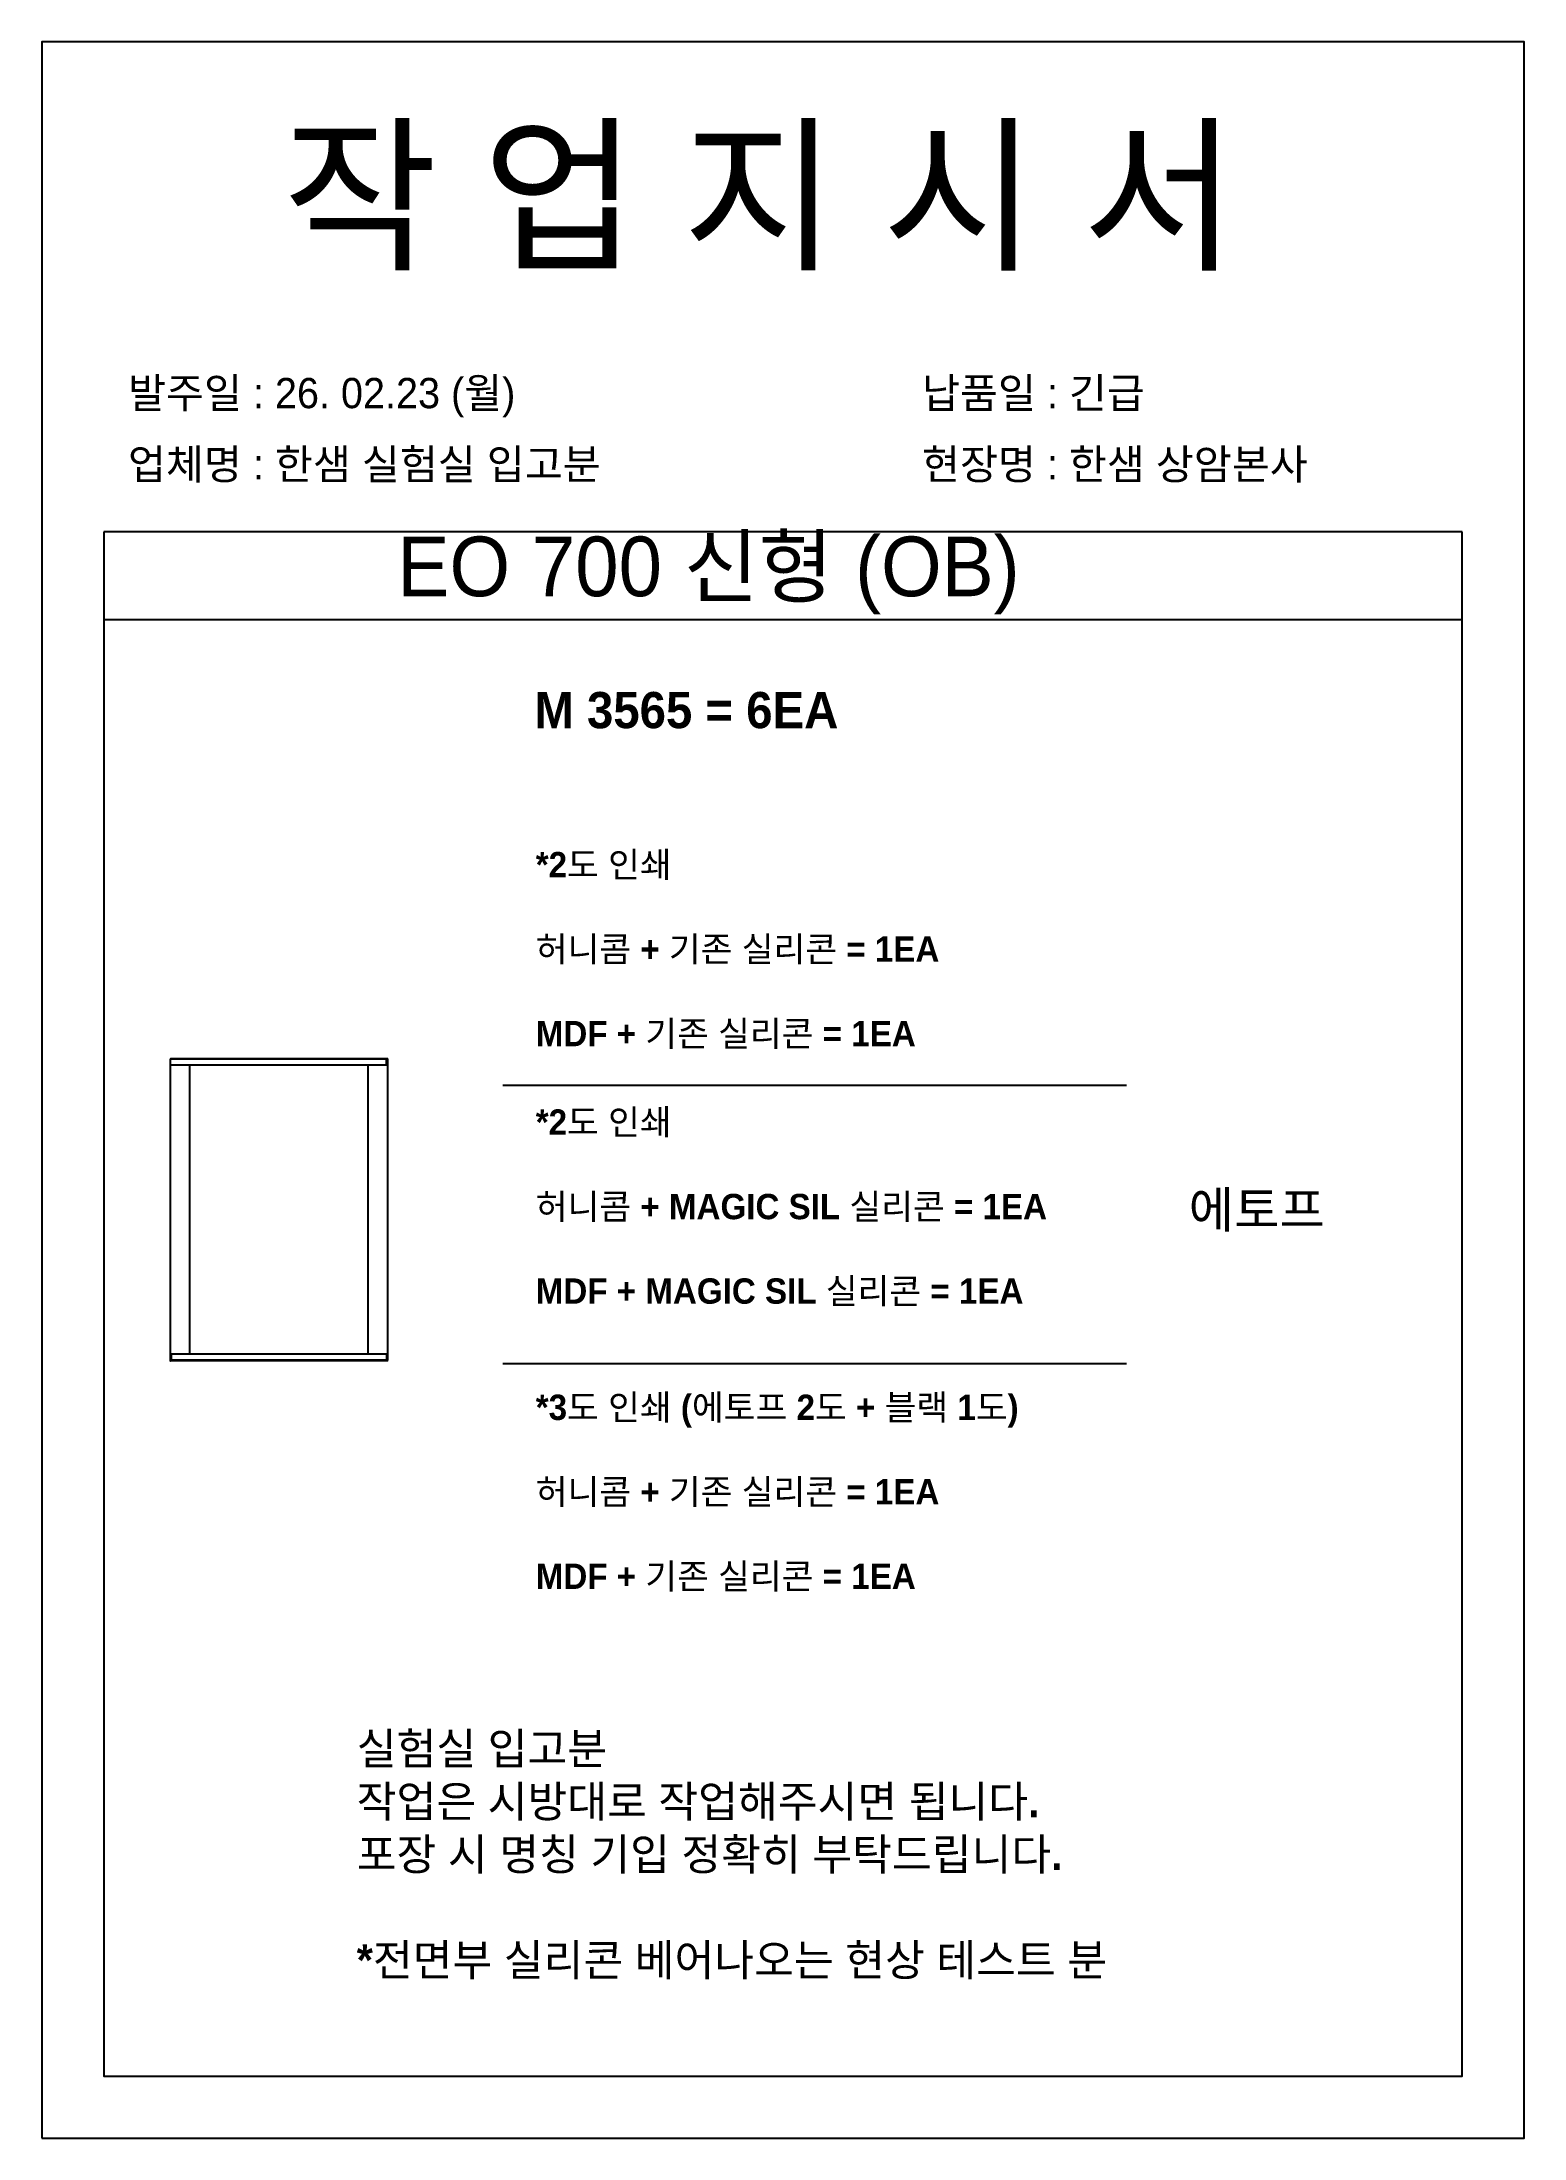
# Model space of a CAD drawing. Header units: millimetres. Extents: x -44117 to 256353, y -2095463 to 65325.
# Drawn here: x 116807 to 118487, y -729334 to -726958 of the extents above; entities that cross this region are included whole.
import ezdxf

# ---------------------------------------------------------------- set-up
doc = ezdxf.new("R2010")
doc.units = ezdxf.units.MM
doc.header["$LTSCALE"] = 10
doc.styles.add('MtX_Gulim', font='')
doc.styles.get('MtX_Gulim').set_extended_font_data('Gulim', bold=True)

msp = doc.modelspace()

# ---------------------------------------------------------------- texts
at = {"linetype": 'Continuous', "style": 'MtX_Gulim'}
for s, height, p in [('M 3565 = 6EA', 41.0156481, (117364.78716, -727736.02389)), ('에토프', 41.015648, (118106.39151, -728302.1789))]:
    msp.add_text(s, height=height, dxfattribs=at).set_placement(p)
at = {"attachment_point": 1}
for s, width, gutter_width, heights, insert, char_height in [('{\\fGulim|b0|i0|c129|p50;작 업 지 시 서}', 3307.3198183, 12.5, [-155.84554], (117079.36869, -727062.30749), 140), ('\\pt11;{\\fGulim|b0|i0|c129|p50;발주일 : 26. 02.23 (월)}', 3307.3198183, 12.5, [34.50412], (116904.15933, -727339.02791), 34.3), ('{\\fGulim|b0|i0|c129|p50;납품일 : 긴급}', 3307.3198183, 12.5, [35.09023], (117804.13732, -727339.02791), 34.3), ('{\\fGulim|b0|i0|c129|p50;업체명 : 한샘 실험실 입고분}', 3307.3198183, 12.5, [36.11279], (116904.15933, -727419.68409), 34.3), ('{\\fGulim|b0|i0|c129|p50;현장명 : 한샘 상암본사}', 3307.3198183, 12.5, [-38.2735], (117804.13732, -727419.68409), 34.3), ('{\\fGulim|b0|i0|c129|p50;EO 700 신형 (OB)}', 1597.0710432, 6.03612, [-85.06834], (117209.50237, -727518.84341), 67.6045736), ('{\\f굴림|b1|i0|c129|p50;*2도 인쇄\\P\\P허니콤 + 기존 실리콘 = 1EA\\P\\PMDF + 기존 실리콘 = 1EA}', 8684.9152714, 111.69571, [-225.97485], (117366.30316, -727876.30443), 28.7217528), ('{\\f굴림|b1|i0|c129|p50;*2도 인쇄\\P\\P허니콤 + MAGIC SIL 실리콘 = 1EA\\P\\PMDF + MAGIC SIL 실리콘 = 1EA}', 8684.9152714, 111.69571, [-225.97485], (117366.30316, -728168.13712), 28.7217528), ('{\\f굴림|b1|i0|c129|p50;*3도 인쇄 (에토프 2도 + 블랙 1도)\\P\\P허니콤 + 기존 실리콘 = 1EA\\P\\PMDF + 기존 실리콘 = 1EA}', 8684.9152714, 111.69571, [-227.95042], (117366.30316, -728491.42489), 28.7217528)]:
    msp.add_mtext_dynamic_manual_height_columns(s, width=width, gutter_width=gutter_width, heights=heights, dxfattribs=dict(at, insert=insert, char_height=char_height))
at = {"color": 1, "insert": (117163.41036, -728874.65047), "char_height": 35.947353, "attachment_point": 1}
msp.add_mtext_dynamic_manual_height_columns('{\\f굴림|b1|i0|c129|p50;실험실 입고분 \\P작업은 시방대로 작업해주시면 됩니다.\\P포장 시 명칭 기입 정확히 부탁드립니다.\\P\\P*전면부 실리콘 베어나오는 현상 테스트 분}', width=10869.8002194, gutter_width=139.79526, heights=[-284.58321], dxfattribs=at)

# ---------------------------------------------------------------- linework, layer by layer
for p, q in [((118416.56208, -727513.3147), (116876.56208, -727513.3147)), ((118416.56208, -727613.3147), (116876.56208, -727613.3147)), ((116952.02655, -728110.93406), (116952.02655, -728452.82095)), ((117198.5272, -728111.37679), (116952.02655, -728111.37679)), ((117198.5272, -728118.06695), (116952.02655, -728118.06695)), ((117198.28123, -728110.6881), (116952.27252, -728110.6881)), ((116973.91715, -728117.57503), (116973.91715, -728445.68806)), ((117176.39063, -728445.68806), (117176.39063, -728118.06695)), ((117197.29739, -728118.06695), (117197.29739, -728110.6881)), ((117198.5272, -728452.82095), (117198.5272, -728110.93406)), ((117328.85121, -728140.5959), (118035.97235, -728140.5959)), ((117198.5272, -728445.68806), (116952.02655, -728445.68806)), ((117198.5272, -728452.37822), (116952.02655, -728452.37822)), ((117198.28123, -728453.06692), (116952.27252, -728453.06692)), ((116953.25636, -728453.06692), (116953.25636, -728445.68806)), ((117197.29739, -728445.68806), (117197.29739, -728453.06692)), ((117328.85121, -728456.32132), (118035.97235, -728456.32132))]:
    msp.add_line(p, q)
msp.add_lwpolyline([(116806.56208, -729334.14498), (118486.56208, -729334.14498), (118486.56208, -726958.14498), (116806.56208, -726958.14498)], close=True)
msp.add_lwpolyline([(116876.56208, -727513.3147), (116876.56208, -729264.14498), (118416.56208, -729264.14498), (118416.56208, -727513.3147)])
for centre, start, end in [((117198.28123, -728110.93406), 0, 90), ((116952.27252, -728452.82095), 180, 270), ((117198.28123, -728452.82095), 270, 0)]:
    msp.add_arc(centre, 0.24596, start, end)

msp.set_redraw_order([(e.dxf.handle, doc.entitydb.next_handle()) for e in msp.query("TEXT MTEXT ATTDEF DIMENSION ARC_DIMENSION")])  # texts and dimensions are drawn at this point

doc.saveas('drawing.dxf')
